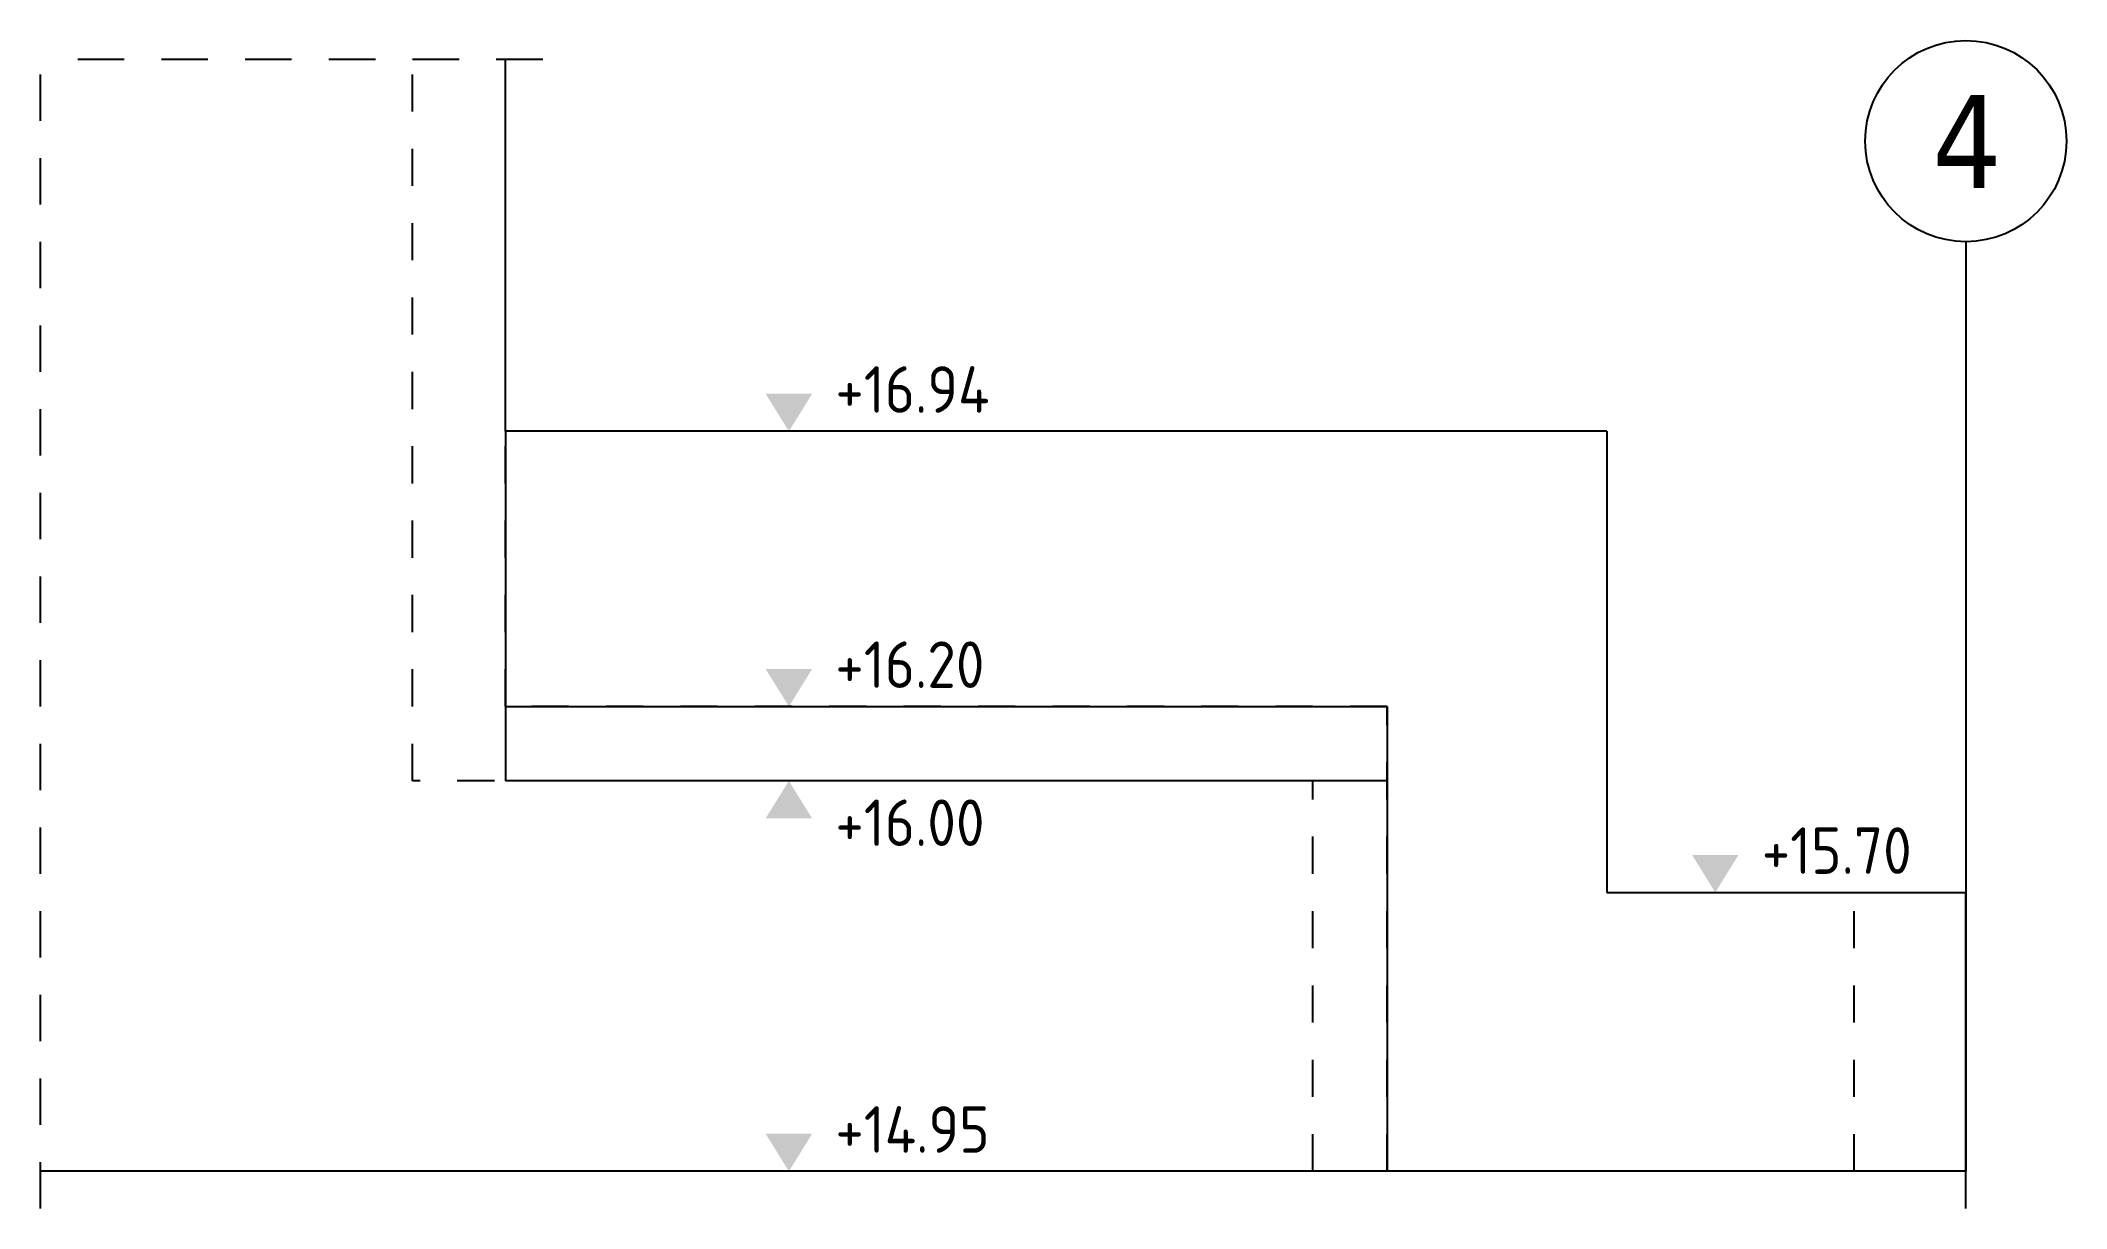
# Model space of a CAD drawing. Extents: x -67 to 77, y -7 to 90.
# Drawn here: x -21.08 to -15.63, y 35.92 to 39.07 of the extents above; entities that cross this region are included whole.
import ezdxf

# ---------------------------------------------------------------- set-up
doc = ezdxf.new("R2010")
doc.units = 0
doc.header["$LTSCALE"] = 0.5
for name, pattern in [('AUSGEZOGEN', [1000.01, 1000, 0.01]), ('HIDDEN', [0.375, 0.25, -0.125]), ('PUNKT', [0.175, 0.05, -0.125])]:
    doc.linetypes.add(name, pattern=pattern)
for name, color, linetype in [('ACHSEN', 7, 'Continuous'), ('AFU', 7, 'Continuous'), ('BETON', 7, 'Continuous'), ('DRUEBER', 7, 'Continuous'), ('HILFE', 7, 'Continuous'), ('koten', 7, 'Continuous'), ('SFP_Achsen', 7, 'Continuous')]:
    doc.layers.add(name, color=color, linetype=linetype)
doc.styles.add('helv', font='tahoma.ttf')
doc.styles.add('txt', font='isocp.shx')
doc.linetypes.add('AFU_50L', pattern='A,0.75,["/",Standard,S=0.2,R=0,X=-0.01,Y=-0.1],0.07,["/",Standard,S=0.2,R=0,X=-0.01,Y=-0.1],0.75', length=1.57)
doc.linetypes.add('AFU_50M', pattern='A,0.45,["/",Standard,S=0.2,R=0,X=-0.01,Y=-0.1],0.07,["/",Standard,S=0.2,R=0,X=-0.01,Y=-0.1],0.45', length=0.97)

msp = doc.modelspace()

# ---------------------------------------------------------------- texts
at = {"layer": 'SFP_Achsen', "color": 6, "linetype": 'AUSGEZOGEN', "style": 'helv'}
msp.add_text('4', height=0.25, dxfattribs=at).set_placement((-15.9908, 38.6691))

# ---------------------------------------------------------------- blocks, each defined once
blk = doc.blocks.new('okrd_o')
at = {"layer": 'koten', "color": 7, "linetype": 'Continuous'}
blk.add_solid([(-0.125, 0.202), (0.125, 0.202), (0, 0)], dxfattribs=at)
at = {"layer": 'koten', "style": 'txt'}
blk.add_attdef('OKRD', (0.25, 0.1), '', height=0.25, dxfattribs=at)
blk = doc.blocks.new('okrd_u')
at = {"layer": 'koten', "color": 7, "linetype": 'Continuous'}
blk.add_solid([(-0.125, -0.202), (0.125, -0.202), (0, 0)], dxfattribs=at)
at = {"layer": 'koten', "style": 'txt'}
blk.add_attdef('OKRD', (0.25, -0.35), '', height=0.25, dxfattribs=at)

# ---------------------------------------------------------------- linework, layer by layer
at = {"layer": 'ACHSEN', "color": 140, "linetype": 'AUSGEZOGEN'}
msp.add_line((-15.9002, 38.5248), (-15.9002, 36.0248), dxfattribs=at)
at = {"layer": 'AFU', "color": 8, "linetype": 'AFU_50M'}
msp.add_line((-19.8252, 38.0148), (-19.8252, 37.0748), dxfattribs=at)
at = {"layer": 'AFU', "color": 8, "linetype": 'AFU_50L'}
for p, q in [((-19.8252, 37.2748), (-17.4552, 37.2748)), ((-17.4552, 37.2748), (-17.4552, 36.0248)), ((-17.4552, 37.0748), (-19.8252, 37.0748)), ((-15.9002, 36.0248), (-21.0752, 36.0248))]:
    msp.add_line(p, q, dxfattribs=at)
at = {"layer": 'BETON', "color": 6, "linetype": 'AUSGEZOGEN'}
for p, q in [((-19.8252, 38.0148), (-19.8252, 39.0148)), ((-16.8652, 38.0148), (-19.8252, 38.0148)), ((-16.8652, 38.0148), (-16.8652, 36.7748)), ((-16.8652, 36.7748), (-15.9002, 36.7748)), ((-15.9002, 35.9248), (-15.9002, 36.7748))]:
    msp.add_line(p, q, dxfattribs=at)
at = {"layer": 'DRUEBER', "color": 7, "linetype": 'PUNKT'}
for p, q in [((-20.0752, 37.0748), (-20.0752, 39.0148)), ((-19.8252, 37.2748), (-19.8252, 38.0148)), ((-17.4552, 37.2748), (-19.8252, 37.2748)), ((-17.4552, 36.0248), (-17.4552, 37.2748)), ((-17.6552, 37.0748), (-20.0752, 37.0748)), ((-17.6552, 36.0248), (-17.6552, 37.0748)), ((-16.2002, 36.0248), (-16.2002, 36.7748))]:
    msp.add_line(p, q, dxfattribs=at)
at = {"layer": 'HILFE', "color": 102, "linetype": 'HIDDEN'}
for p in [(-19.7252, 39.0148), (-21.0752, 35.9248)]:
    msp.add_line(p, (-21.0752, 39.0148), dxfattribs=at)
at = {"layer": 'SFP_Achsen', "color": 7, "linetype": 'AUSGEZOGEN'}
msp.add_circle((-15.9002, 38.7953), 0.2705, dxfattribs=at)

# ---------------------------------------------------------------- block references
at = {"layer": 'koten', "color": 7, "linetype": 'AUSGEZOGEN', "xscale": 0.5, "yscale": 0.5, "zscale": 0.5}
for p, values in [((-19.0637, 38.0148), {'OKRD': '+16.94'}), ((-19.0637, 37.2748), {'OKRD': '+16.20'}), ((-16.5737, 36.7748), {'OKRD': '+15.70'}), ((-19.0637, 36.0248), {'OKRD': '+14.95'})]:
    msp.add_blockref('okrd_o', p, dxfattribs=at).add_auto_attribs(values)
at = {"layer": 'koten', "color": 7, "linetype": 'HIDDEN', "xscale": 0.5, "yscale": 0.5, "zscale": 0.5}
msp.add_blockref('okrd_u', (-19.0637, 37.0748), dxfattribs=at).add_auto_attribs({'OKRD': '+16.00'})

msp.set_redraw_order([(e.dxf.handle, doc.entitydb.next_handle()) for e in msp.query("TEXT MTEXT ATTDEF DIMENSION ARC_DIMENSION")])  # texts and dimensions are drawn at this point

doc.saveas('drawing.dxf')
